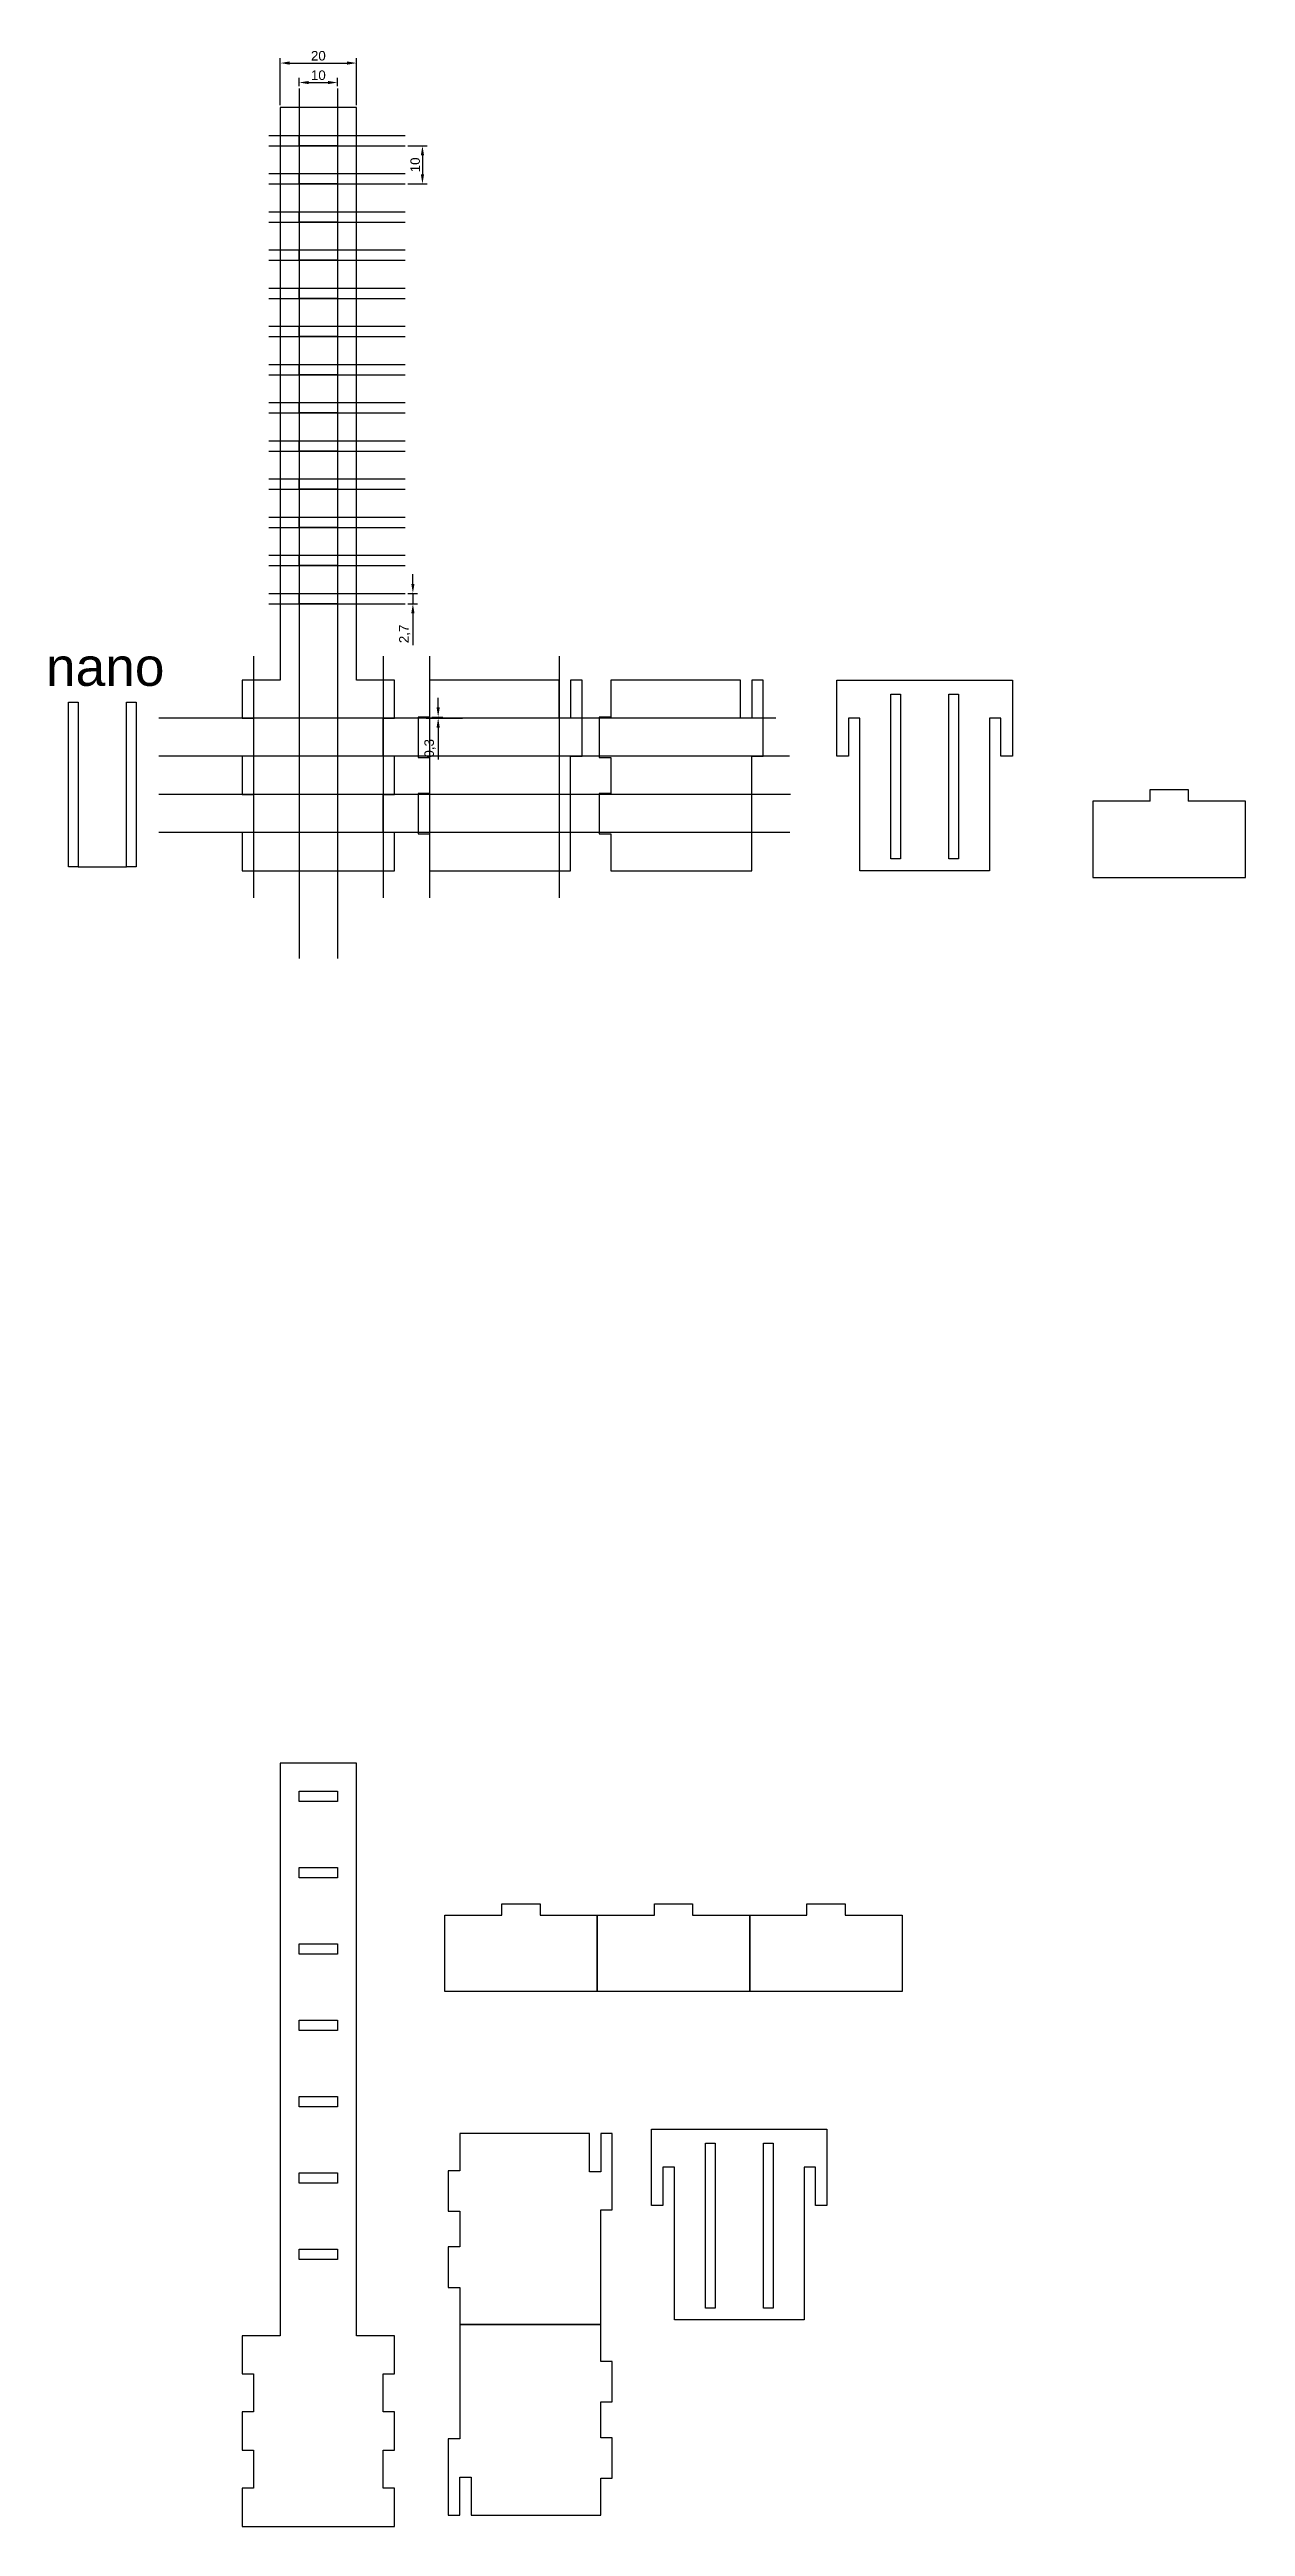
# Model space of a CAD drawing. Header units: millimetres. Extents: x 2927 to 4564, y 1532 to 2245.
# Drawn here: x 2927 to 3240, y 1596 to 2245 of the extents above; entities that cross this region are included whole.
import ezdxf

# ---------------------------------------------------------------- set-up
doc = ezdxf.new("R2010")
doc.units = ezdxf.units.MM
doc.layers.add('CUT', color=90, linetype='Continuous')
doc.layers.add('SUP', color=50, linetype='Continuous')
doc.styles.get("Standard").update_dxf_attribs({"font": 'arial.ttf'})
doc.dimstyles.new('ISO-25', dxfattribs={"dimtxt": 2.5, "dimasz": 2.5, "dimexe": 1.25, "dimexo": 0.625, "dimtad": 1, "dimtxsty": 'Standard', "dimcen": 2.5, "dimadec": 0, "dimazin": 0, "dimtfac": 1, "dimtmove": 0, "dimatfit": 3, "dimfxl": 1, "dimarcsym": 0})

msp = doc.modelspace()

# ---------------------------------------------------------------- texts
at = {"layer": 'SUP'}
msp.add_text('nano', height=10, dxfattribs=at).set_placement((2925.618, 2077.938))

# ---------------------------------------------------------------- blocks, each defined once
blk = doc.blocks.new('*D3')
at = {"layer": 'Defpoints', "color": 0, "transparency": 16777216}
for p in [(3019.84, 2102.17), (3019.84, 2099.47), (3021.83, 2099.47)]:
    blk.add_point(p, dxfattribs=at)
at = {"layer": 'SUP', "color": 0, "lineweight": -2, "transparency": 16777216}
for p, q in [((3021.83, 2104.67), (3021.83, 2107.17)), ((3020.47, 2102.17), (3023.08, 2102.17)), ((3020.47, 2099.47), (3023.08, 2099.47)), ((3021.83, 2102.17), (3021.83, 2099.47)), ((3021.83, 2096.97), (3021.83, 2088.62))]:
    blk.add_line(p, q, dxfattribs=at)
at = {"layer": 'SUP', "color": 0, "transparency": 16777216}
for points in [[(3021.41, 2104.67), (3022.25, 2104.67), (3021.83, 2102.17)], [(3021.41, 2096.97), (3022.25, 2096.97), (3021.83, 2099.47)]]:
    blk.add_solid(points, dxfattribs=at)
at = {"layer": 'SUP', "color": 0, "transparency": 16777216, "insert": (3019.7, 2091.55), "char_height": 2.5, "attachment_point": 5, "rotation": 90}
blk.add_mtext('2,7', dxfattribs=at)
blk = doc.blocks.new('*D5')
at = {"layer": 'Defpoints', "color": 0, "transparency": 16777216}
for p in [(3026.19, 2069.77), (3026.19, 2069.47), (3028.46, 2069.47)]:
    blk.add_point(p, dxfattribs=at)
at = {"layer": 'SUP', "color": 0, "lineweight": -2, "transparency": 16777216}
for p, q in [((3028.46, 2072.27), (3028.46, 2074.77)), ((3026.81, 2069.77), (3029.71, 2069.77)), ((3026.81, 2069.47), (3029.71, 2069.47)), ((3028.46, 2069.77), (3028.46, 2069.47)), ((3028.46, 2066.97), (3028.46, 2058.67))]:
    blk.add_line(p, q, dxfattribs=at)
at = {"layer": 'SUP', "color": 0, "transparency": 16777216}
for points in [[(3028.04, 2072.27), (3028.88, 2072.27), (3028.46, 2069.77)], [(3028.04, 2066.97), (3028.88, 2066.97), (3028.46, 2069.47)]]:
    blk.add_solid(points, dxfattribs=at)
at = {"layer": 'SUP', "color": 0, "transparency": 16777216, "insert": (3026.33, 2061.57), "char_height": 2.5, "attachment_point": 5, "rotation": 90}
blk.add_mtext('0,3', dxfattribs=at)
blk = doc.blocks.new('*D6')
at = {"layer": 'Defpoints', "color": 0, "transparency": 16777216}
for p in [(3007.04, 2241.15), (2987.04, 2229.47), (3007.04, 2229.47)]:
    blk.add_point(p, dxfattribs=at)
at = {"layer": 'SUP', "color": 0, "lineweight": -2, "transparency": 16777216}
for p, q in [((2987.04, 2230.09), (2987.04, 2242.4)), ((2989.54, 2241.15), (3004.54, 2241.15)), ((3007.04, 2230.09), (3007.04, 2242.4))]:
    blk.add_line(p, q, dxfattribs=at)
at = {"layer": 'SUP', "color": 0, "transparency": 16777216}
for points in [[(2989.54, 2241.57), (2989.54, 2240.73), (2987.04, 2241.15)], [(3004.54, 2241.57), (3004.54, 2240.73), (3007.04, 2241.15)]]:
    blk.add_solid(points, dxfattribs=at)
at = {"layer": 'SUP', "color": 0, "transparency": 16777216, "insert": (2997.04, 2243.05), "char_height": 2.5, "attachment_point": 5}
blk.add_mtext('20', dxfattribs=at)
blk = doc.blocks.new('*D7')
at = {"layer": 'Defpoints', "color": 0, "transparency": 16777216}
for p in [(2992.04, 2234.44), (3002.04, 2236.05), (3002.04, 2234.44)]:
    blk.add_point(p, dxfattribs=at)
at = {"layer": 'SUP', "color": 0, "lineweight": -2, "transparency": 16777216}
for p, q in [((2992.04, 2235.06), (2992.04, 2237.3)), ((2994.54, 2236.05), (2999.54, 2236.05)), ((3002.04, 2235.06), (3002.04, 2237.3))]:
    blk.add_line(p, q, dxfattribs=at)
at = {"layer": 'SUP', "color": 0, "transparency": 16777216}
for points in [[(2994.54, 2236.46), (2994.54, 2235.63), (2992.04, 2236.05)], [(2999.54, 2236.46), (2999.54, 2235.63), (3002.04, 2236.05)]]:
    blk.add_solid(points, dxfattribs=at)
at = {"layer": 'SUP', "color": 0, "transparency": 16777216, "insert": (2997.04, 2237.95), "char_height": 2.5, "attachment_point": 5}
blk.add_mtext('10', dxfattribs=at)
blk = doc.blocks.new('*U21')
blk.add_lwpolyline([(-5, 1.35), (5, 1.35), (5, -1.35), (-5, -1.35)], close=True)
blk = doc.blocks.new('*U22')
at = {"color": 0, "linetype": 'ByBlock', "lineweight": -2, "transparency": 16777216}
for p in [(0, 0), (0, -10), (0, -20), (0, -30), (0, -40), (0, -50), (0, -60), (0, -70), (0, -80), (0, -90), (0, -100), (0, -110), (0, -120)]:
    blk.add_blockref('*U21', p, dxfattribs=at)
blk = doc.blocks.new('*D23')
at = {"layer": 'Defpoints', "color": 0, "transparency": 16777216}
for p in [(3019.84, 2219.47), (3019.84, 2209.47), (3024.34, 2209.47)]:
    blk.add_point(p, dxfattribs=at)
at = {"layer": 'SUP', "color": 0, "lineweight": -2, "transparency": 16777216}
for p, q in [((3020.47, 2219.47), (3025.59, 2219.47)), ((3024.34, 2216.97), (3024.34, 2211.97)), ((3020.47, 2209.47), (3025.59, 2209.47))]:
    blk.add_line(p, q, dxfattribs=at)
at = {"layer": 'SUP', "color": 0, "transparency": 16777216}
for points in [[(3023.92, 2216.97), (3024.76, 2216.97), (3024.34, 2219.47)], [(3023.92, 2211.97), (3024.76, 2211.97), (3024.34, 2209.47)]]:
    blk.add_solid(points, dxfattribs=at)
at = {"layer": 'SUP', "color": 0, "transparency": 16777216, "insert": (3022.44, 2214.47), "char_height": 2.5, "attachment_point": 5, "rotation": 90}
blk.add_mtext('10', dxfattribs=at)

# ---------------------------------------------------------------- dimensions: what is measured, and where the dimension line sits
at = {"layer": 'SUP'}
for base, p1, p2, picture, middle in [((3007.04, 2241.15), (2987.04, 2229.468), (3007.04, 2229.468), '*D6', (2997.04, 2243.052)), ((3002.04, 2236.046), (2992.04, 2234.439), (3002.04, 2234.439), '*D7', (2997.04, 2237.948))]:
    dim = msp.add_linear_dim(base=base, p1=p1, p2=p2, dimstyle='ISO-25', dxfattribs=at)
    dim.commit()
    dim.dimension.update_dxf_attribs({"geometry": picture, "text_midpoint": middle})
for base, p1, p2, picture, middle in [((3024.34, 2209.468), (3019.844, 2219.468), (3019.844, 2209.468), '*D23', (3022.439, 2214.468)), ((3021.831, 2099.468), (3019.844, 2102.168), (3019.844, 2099.468), '*D3', (3019.704, 2091.546)), ((3028.459, 2069.468), (3026.186, 2069.768), (3026.186, 2069.468), '*D5', (3026.332, 2061.567))]:
    dim = msp.add_linear_dim(base=base, p1=p1, p2=p2, angle=90, dimstyle='ISO-25', dxfattribs=at)
    dim.commit()
    dim.dimension.update_dxf_attribs({"geometry": picture, "text_midpoint": middle})

# ---------------------------------------------------------------- linework, layer by layer
for points in [[(3014.04, 2039.468), (3014.04, 2049.468), (3017.04, 2049.468), (3017.04, 2059.468), (3014.04, 2059.468), (3014.04, 2069.468), (3017.04, 2069.468), (3017.04, 2079.468), (3007.04, 2079.468), (3007.04, 2229.468), (2987.04, 2229.468), (2987.04, 2079.468), (2977.04, 2079.468), (2977.04, 2069.468), (2980.04, 2069.468), (2980.04, 2059.468), (2977.04, 2059.468), (2977.04, 2049.468), (2980.04, 2049.468), (2980.04, 2039.468), (2977.04, 2039.468), (2977.04, 2029.468), (3017.04, 2029.468), (3017.04, 2039.468)], [(3023.186, 2069.768), (3023.186, 2059.168), (3026.186, 2059.168), (3026.186, 2058.968), (3026.186, 2049.968), (3026.186, 2049.768), (3023.186, 2049.768), (3023.186, 2039.168), (3026.186, 2039.168), (3026.186, 2038.968), (3026.186, 2029.468), (3063.186, 2029.468), (3063.186, 2059.468), (3066.186, 2059.468), (3066.186, 2079.468), (3063.186, 2079.468), (3063.186, 2069.468), (3060.186, 2069.468), (3060.186, 2079.468), (3026.186, 2079.468), (3026.186, 2069.968), (3026.186, 2069.768)], [(3070.699, 2069.768), (3070.699, 2059.168), (3073.699, 2059.168), (3073.699, 2058.968), (3073.699, 2049.968), (3073.699, 2049.768), (3070.699, 2049.768), (3070.699, 2039.168), (3073.699, 2039.168), (3073.699, 2038.968), (3073.699, 2029.468), (3110.699, 2029.468), (3110.699, 2059.468), (3113.699, 2059.468), (3113.699, 2079.468), (3110.699, 2079.468), (3110.699, 2069.468), (3107.699, 2069.468), (3107.699, 2079.468), (3073.699, 2079.468), (3073.699, 2069.968), (3073.699, 2069.768)], [(3133.018, 2059.468), (3133.018, 2079.468), (3179.018, 2079.468), (3179.018, 2059.468), (3176.018, 2059.468), (3176.018, 2069.468), (3173.018, 2069.468), (3173.018, 2029.468), (3139.018, 2029.468), (3139.018, 2069.468), (3136.018, 2069.468), (3136.018, 2059.468)], [(3149.668, 2075.754), (3149.668, 2032.574), (3147.128, 2032.574), (3147.128, 2075.754)], [(3164.908, 2075.754), (3164.908, 2032.574), (3162.368, 2032.574), (3162.368, 2075.754)]]:
    msp.add_lwpolyline(points, close=True)
for points in [[(3215.156, 2047.737), (3200.156, 2047.737), (3200.156, 2027.737), (3240.156, 2027.737), (3240.156, 2047.737), (3225.156, 2047.737)], [(3215.156, 2047.737), (3215.156, 2050.737), (3225.156, 2050.737), (3225.156, 2047.737)]]:
    msp.add_lwpolyline(points)
at = {"layer": 'CUT'}
for points in [[(3014.04, 1615.581), (3017.04, 1615.581), (3017.04, 1625.581), (3014.04, 1625.581), (3014.04, 1635.581), (3017.04, 1635.581), (3017.04, 1645.581), (3007.04, 1645.581), (3007.04, 1795.581), (2987.04, 1795.581), (2987.04, 1645.581), (2977.04, 1645.581), (2977.04, 1635.581), (2980.04, 1635.581), (2980.04, 1625.581), (2977.04, 1625.581), (2977.04, 1615.581), (2980.04, 1615.581), (2980.04, 1605.581), (2977.04, 1605.581), (2977.04, 1595.581), (3017.04, 1595.581), (3017.04, 1605.581), (3014.04, 1605.581)], [(2992.04, 1788.281), (3002.04, 1788.281), (3002.04, 1785.581), (2992.04, 1785.581)], [(2992.04, 1768.281), (3002.04, 1768.281), (3002.04, 1765.581), (2992.04, 1765.581)], [(3045.173, 1755.76), (3045.173, 1758.76), (3055.173, 1758.76), (3055.173, 1755.76), (3070.173, 1755.76), (3070.173, 1735.76), (3030.173, 1735.76), (3030.173, 1755.76)], [(3085.173, 1755.76), (3085.173, 1758.76), (3095.173, 1758.76), (3095.173, 1755.76), (3110.173, 1755.76), (3110.173, 1735.76), (3070.173, 1735.76), (3070.173, 1755.76)], [(3125.173, 1755.76), (3125.173, 1758.76), (3135.173, 1758.76), (3135.173, 1755.76), (3150.173, 1755.76), (3150.173, 1735.76), (3110.173, 1735.76), (3110.173, 1755.76)], [(2992.04, 1748.281), (3002.04, 1748.281), (3002.04, 1745.581), (2992.04, 1745.581)], [(2992.04, 1728.281), (3002.04, 1728.281), (3002.04, 1725.581), (2992.04, 1725.581)], [(2992.04, 1708.281), (3002.04, 1708.281), (3002.04, 1705.581), (2992.04, 1705.581)], [(3031.124, 1678.221), (3034.124, 1678.221), (3034.124, 1668.821), (3031.124, 1668.821), (3031.124, 1658.221), (3034.124, 1658.221), (3034.124, 1648.521), (3071.124, 1648.521), (3071.124, 1678.521), (3074.124, 1678.521), (3074.124, 1698.521), (3071.124, 1698.521), (3071.124, 1688.521), (3068.124, 1688.521), (3068.124, 1698.521), (3034.124, 1698.521), (3034.124, 1688.821), (3031.124, 1688.821)], [(3084.412, 1699.715), (3130.412, 1699.715), (3130.412, 1679.715), (3127.412, 1679.715), (3127.412, 1689.715), (3124.412, 1689.715), (3124.412, 1649.715), (3090.412, 1649.715), (3090.412, 1689.715), (3087.412, 1689.715), (3087.412, 1679.715), (3084.412, 1679.715)], [(3101.062, 1652.821), (3098.522, 1652.821), (3098.522, 1696.001), (3101.062, 1696.001)], [(3116.302, 1652.821), (3113.762, 1652.821), (3113.762, 1696.001), (3116.302, 1696.001)], [(2992.04, 1688.281), (3002.04, 1688.281), (3002.04, 1685.581), (2992.04, 1685.581)], [(2992.04, 1668.281), (3002.04, 1668.281), (3002.04, 1665.581), (2992.04, 1665.581)], [(3074.124, 1618.821), (3071.124, 1618.821), (3071.124, 1628.221), (3074.124, 1628.221), (3074.124, 1638.821), (3071.124, 1638.821), (3071.124, 1648.521), (3034.124, 1648.521), (3034.124, 1618.521), (3031.124, 1618.521), (3031.124, 1598.521), (3034.124, 1598.521), (3034.124, 1608.521), (3037.124, 1608.521), (3037.124, 1598.521), (3071.124, 1598.521), (3071.124, 1608.221), (3074.124, 1608.221)]]:
    msp.add_lwpolyline(points, close=True, dxfattribs=at)
at = {"layer": 'SUP'}
for p, q in [((2992.04, 2234.439), (2992.04, 2006.494)), ((3002.04, 2234.439), (3002.04, 2006.494)), ((2984.04, 2222.168), (3019.844, 2222.168)), ((2984.04, 2219.468), (3019.844, 2219.468)), ((2984.04, 2212.168), (3019.844, 2212.168)), ((2984.04, 2209.468), (3019.844, 2209.468)), ((2984.04, 2202.168), (3019.844, 2202.168)), ((2984.04, 2199.468), (3019.844, 2199.468)), ((2984.04, 2192.168), (3019.844, 2192.168)), ((2984.04, 2189.468), (3019.844, 2189.468)), ((2984.04, 2182.168), (3019.844, 2182.168)), ((2984.04, 2179.468), (3019.844, 2179.468)), ((2984.04, 2172.168), (3019.844, 2172.168)), ((2984.04, 2169.468), (3019.844, 2169.468)), ((2984.04, 2162.168), (3019.844, 2162.168)), ((2984.04, 2159.468), (3019.844, 2159.468)), ((2984.04, 2152.168), (3019.844, 2152.168)), ((2984.04, 2149.468), (3019.844, 2149.468)), ((2984.04, 2142.168), (3019.844, 2142.168)), ((2984.04, 2139.468), (3019.844, 2139.468)), ((2984.04, 2132.168), (3019.844, 2132.168)), ((2984.04, 2129.468), (3019.844, 2129.468)), ((2984.04, 2122.168), (3019.844, 2122.168)), ((2984.04, 2119.468), (3019.844, 2119.468)), ((2984.04, 2112.168), (3019.844, 2112.168)), ((2984.04, 2109.468), (3019.844, 2109.468)), ((2984.04, 2102.168), (3019.844, 2102.168)), ((2984.04, 2099.468), (3019.844, 2099.468)), ((2980.04, 2085.695), (2980.04, 2022.407)), ((3014.04, 2085.695), (3014.04, 2022.407)), ((3026.186, 2085.695), (3026.186, 2022.407)), ((3060.186, 2085.695), (3060.186, 2022.407)), ((3116.987, 2069.468), (2955.229, 2069.468)), ((3025.311, 2069.468), (3034.864, 2069.468)), ((3120.545, 2059.468), (2955.229, 2059.468)), ((3120.869, 2049.468), (2955.229, 2049.468)), ((3120.707, 2039.468), (2955.229, 2039.468)), ((2934.07, 2030.481), (2946.77, 2030.481))]:
    msp.add_line(p, q, dxfattribs=at)
for points in [[(2931.53, 2073.661), (2934.07, 2073.661), (2934.07, 2030.481), (2931.53, 2030.481)], [(2946.77, 2073.661), (2949.31, 2073.661), (2949.31, 2030.481), (2946.77, 2030.481)]]:
    msp.add_lwpolyline(points, close=True, dxfattribs=at)

# ---------------------------------------------------------------- block references
msp.add_blockref('*U22', (2997.04, 2220.818))

msp.set_redraw_order([(e.dxf.handle, doc.entitydb.next_handle()) for e in msp.query("TEXT MTEXT ATTDEF DIMENSION ARC_DIMENSION")])  # texts and dimensions are drawn at this point

doc.saveas('drawing.dxf')
